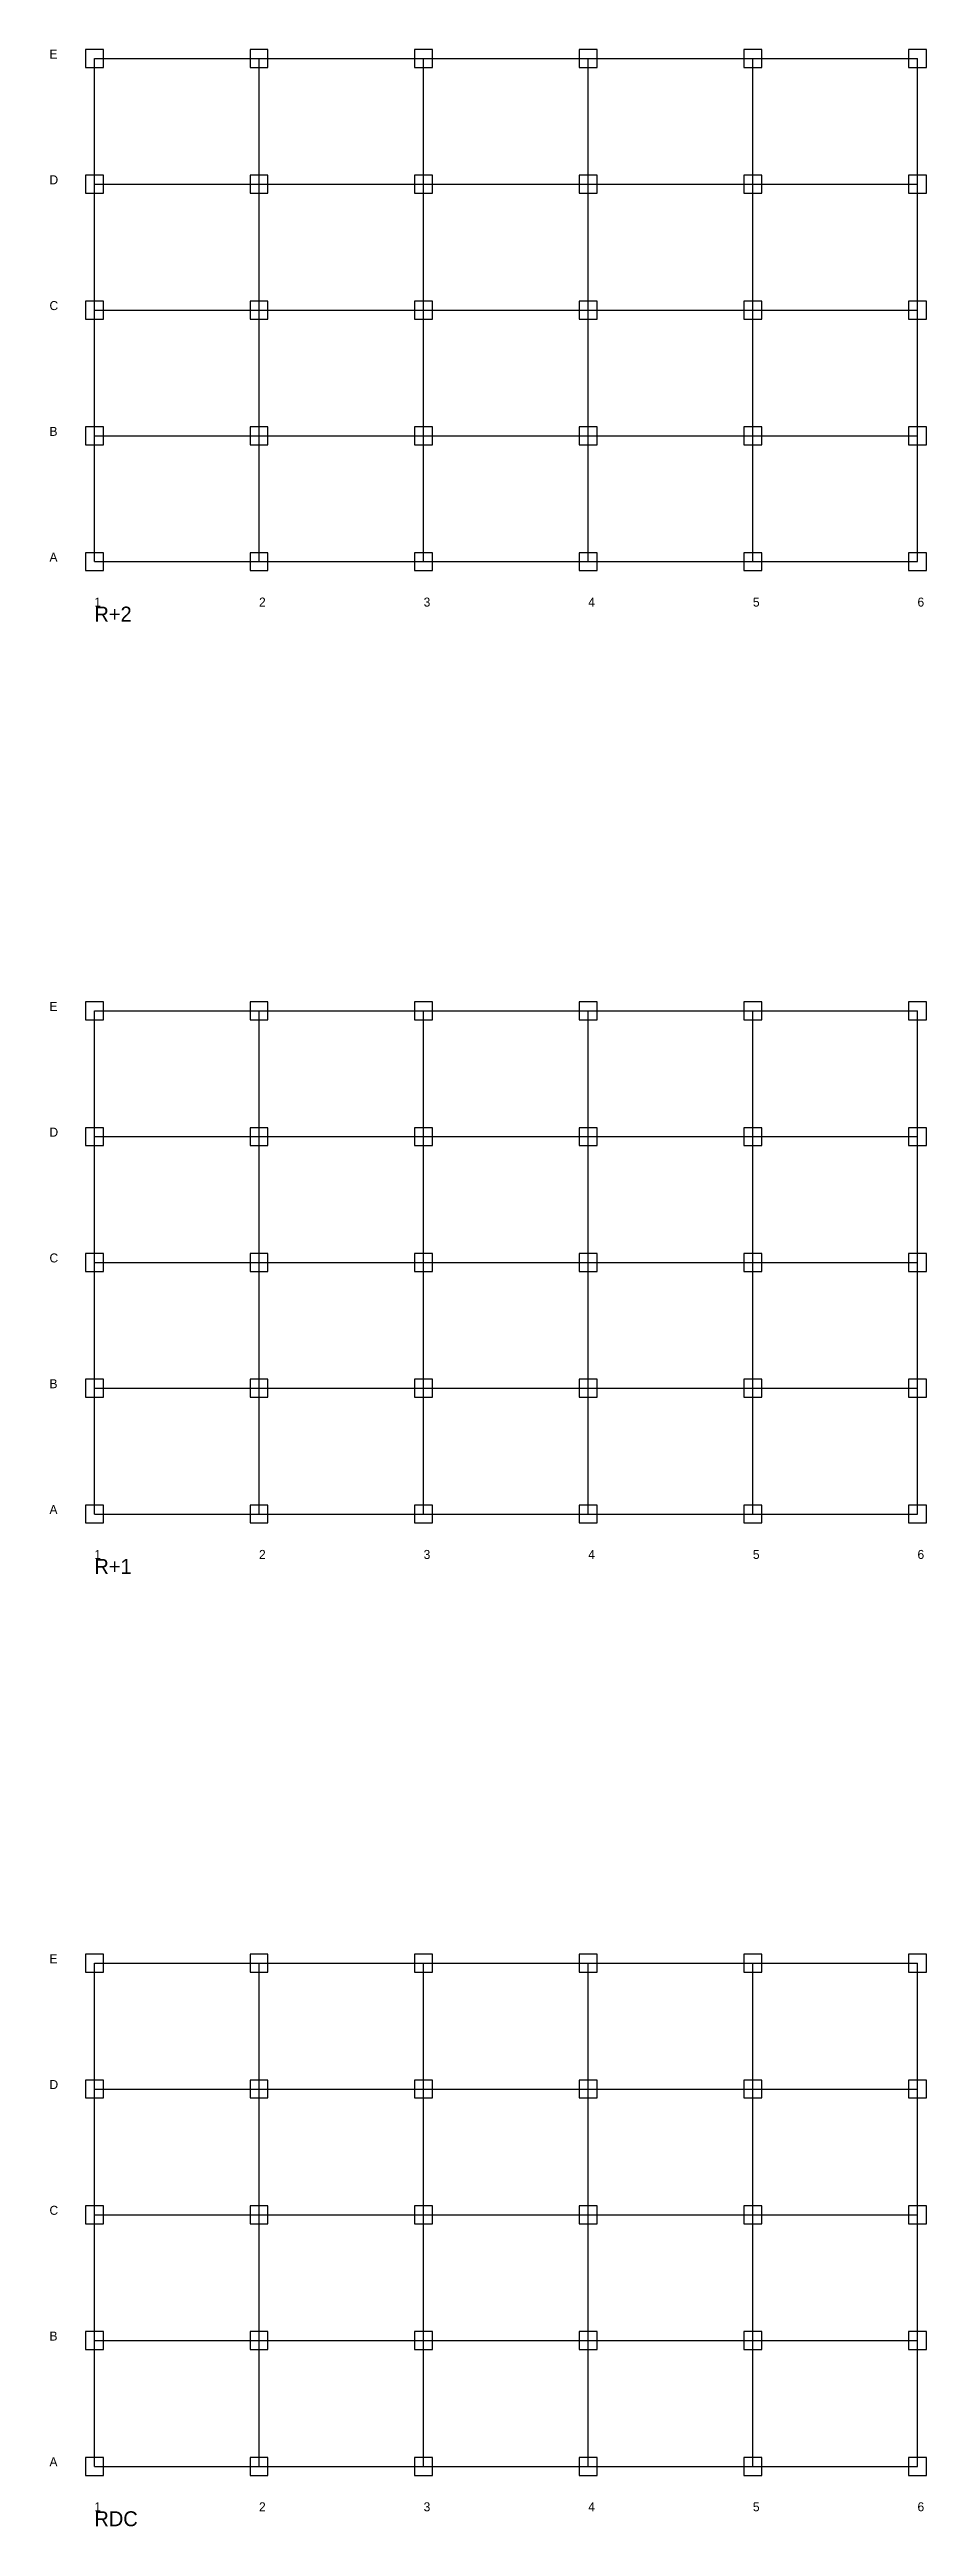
# Model space of a CAD drawing. Header units: metres. Extents: x -1499 to 27800, y -2007 to 303300.
# Drawn here: x -1499 to 27800, y -2007 to 80700 of the extents above; entities that cross this region are included whole.
import ezdxf

# ---------------------------------------------------------------- set-up
doc = ezdxf.new("R2010")
doc.units = ezdxf.units.M
for name, color, linetype in [('LEVEL_LABELS', 3, 'Continuous'), ('STR_AXES', 8, 'Continuous'), ('STR_LABELS', 2, 'Continuous'), ('STR_POTEAUX', 7, 'Continuous')]:
    doc.layers.add(name, color=color, linetype=linetype)

msp = doc.modelspace()

# ---------------------------------------------------------------- texts
at = {"layer": 'LEVEL_LABELS'}
for s, p in [('R+2', (0, 61600)), ('R+1', (0, 29800)), ('RDC', (0, -2000))]:
    msp.add_text(s, height=500, dxfattribs=at).set_placement(p)
at = {"layer": 'STR_LABELS'}
for s, p in [('E', (-1500, 80400)), ('D', (-1500, 76200)), ('C', (-1500, 72000)), ('B', (-1500, 67800)), ('A', (-1500, 63600)), ('1', (0, 62100)), ('2', (5500, 62100)), ('3', (11000, 62100)), ('4', (16500, 62100)), ('5', (22000, 62100)), ('6', (27500, 62100)), ('E', (-1500, 48600)), ('D', (-1500, 44400)), ('C', (-1500, 40200)), ('B', (-1500, 36000)), ('A', (-1500, 31800)), ('2', (5500, 30300)), ('3', (11000, 30300)), ('6', (27500, 30300)), ('1', (0, 30300)), ('4', (16500, 30300)), ('5', (22000, 30300)), ('E', (-1500, 16800)), ('D', (-1500, 12600)), ('C', (-1500, 8400)), ('B', (-1500, 4200)), ('A', (-1500, 0)), ('1', (0, -1500)), ('2', (5500, -1500)), ('3', (11000, -1500)), ('4', (16500, -1500)), ('5', (22000, -1500)), ('6', (27500, -1500))]:
    msp.add_text(s, height=300, dxfattribs=at).set_placement(p)

# ---------------------------------------------------------------- linework, layer by layer
at = {"layer": 'STR_AXES'}
for p, q in [((0, 63600), (0, 80400)), ((0, 80400), (27500, 80400)), ((5500, 63600), (5500, 80400)), ((11000, 63600), (11000, 80400)), ((16500, 63600), (16500, 80400)), ((22000, 63600), (22000, 80400)), ((27500, 63600), (27500, 80400)), ((0, 76200), (27500, 76200)), ((0, 72000), (27500, 72000)), ((0, 67800), (27500, 67800)), ((0, 63600), (27500, 63600)), ((0, 31800), (0, 48600)), ((0, 48600), (27500, 48600)), ((5500, 31800), (5500, 48600)), ((11000, 31800), (11000, 48600)), ((16500, 31800), (16500, 48600)), ((22000, 31800), (22000, 48600)), ((27500, 31800), (27500, 48600)), ((0, 44400), (27500, 44400)), ((0, 40200), (27500, 40200)), ((0, 36000), (27500, 36000)), ((0, 31800), (27500, 31800)), ((0, 0), (0, 16800)), ((0, 16800), (27500, 16800)), ((5500, 0), (5500, 16800)), ((11000, 0), (11000, 16800)), ((16500, 0), (16500, 16800)), ((22000, 0), (22000, 16800)), ((27500, 0), (27500, 16800)), ((0, 12600), (27500, 12600)), ((0, 8400), (27500, 8400)), ((0, 4200), (27500, 4200)), ((0, 0), (27500, 0))]:
    msp.add_line(p, q, dxfattribs=at)
at = {"layer": 'STR_POTEAUX'}
for points in [[(-300, 80100), (300, 80100), (300, 80700), (-300, 80700)], [(5200, 80100), (5800, 80100), (5800, 80700), (5200, 80700)], [(10700, 80100), (11300, 80100), (11300, 80700), (10700, 80700)], [(16200, 80100), (16800, 80100), (16800, 80700), (16200, 80700)], [(21700, 80100), (22300, 80100), (22300, 80700), (21700, 80700)], [(27200, 80100), (27800, 80100), (27800, 80700), (27200, 80700)], [(-300, 75900), (300, 75900), (300, 76500), (-300, 76500)], [(5200, 75900), (5800, 75900), (5800, 76500), (5200, 76500)], [(10700, 75900), (11300, 75900), (11300, 76500), (10700, 76500)], [(16200, 75900), (16800, 75900), (16800, 76500), (16200, 76500)], [(21700, 75900), (22300, 75900), (22300, 76500), (21700, 76500)], [(27200, 75900), (27800, 75900), (27800, 76500), (27200, 76500)], [(-300, 71700), (300, 71700), (300, 72300), (-300, 72300)], [(5200, 71700), (5800, 71700), (5800, 72300), (5200, 72300)], [(10700, 71700), (11300, 71700), (11300, 72300), (10700, 72300)], [(16200, 71700), (16800, 71700), (16800, 72300), (16200, 72300)], [(21700, 71700), (22300, 71700), (22300, 72300), (21700, 72300)], [(27200, 71700), (27800, 71700), (27800, 72300), (27200, 72300)], [(-300, 67500), (300, 67500), (300, 68100), (-300, 68100)], [(5200, 67500), (5800, 67500), (5800, 68100), (5200, 68100)], [(10700, 67500), (11300, 67500), (11300, 68100), (10700, 68100)], [(16200, 67500), (16800, 67500), (16800, 68100), (16200, 68100)], [(21700, 67500), (22300, 67500), (22300, 68100), (21700, 68100)], [(27200, 67500), (27800, 67500), (27800, 68100), (27200, 68100)], [(-300, 63300), (300, 63300), (300, 63900), (-300, 63900)], [(5200, 63300), (5800, 63300), (5800, 63900), (5200, 63900)], [(10700, 63300), (11300, 63300), (11300, 63900), (10700, 63900)], [(16200, 63300), (16800, 63300), (16800, 63900), (16200, 63900)], [(21700, 63300), (22300, 63300), (22300, 63900), (21700, 63900)], [(27200, 63300), (27800, 63300), (27800, 63900), (27200, 63900)], [(-300, 48300), (300, 48300), (300, 48900), (-300, 48900)], [(5200, 48300), (5800, 48300), (5800, 48900), (5200, 48900)], [(10700, 48300), (11300, 48300), (11300, 48900), (10700, 48900)], [(16200, 48300), (16800, 48300), (16800, 48900), (16200, 48900)], [(21700, 48300), (22300, 48300), (22300, 48900), (21700, 48900)], [(27200, 48300), (27800, 48300), (27800, 48900), (27200, 48900)], [(-300, 44100), (300, 44100), (300, 44700), (-300, 44700)], [(5200, 44100), (5800, 44100), (5800, 44700), (5200, 44700)], [(10700, 44100), (11300, 44100), (11300, 44700), (10700, 44700)], [(16200, 44100), (16800, 44100), (16800, 44700), (16200, 44700)], [(21700, 44100), (22300, 44100), (22300, 44700), (21700, 44700)], [(27200, 44100), (27800, 44100), (27800, 44700), (27200, 44700)], [(-300, 39900), (300, 39900), (300, 40500), (-300, 40500)], [(5200, 39900), (5800, 39900), (5800, 40500), (5200, 40500)], [(10700, 39900), (11300, 39900), (11300, 40500), (10700, 40500)], [(16200, 39900), (16800, 39900), (16800, 40500), (16200, 40500)], [(21700, 39900), (22300, 39900), (22300, 40500), (21700, 40500)], [(27200, 39900), (27800, 39900), (27800, 40500), (27200, 40500)], [(-300, 35700), (300, 35700), (300, 36300), (-300, 36300)], [(5200, 35700), (5800, 35700), (5800, 36300), (5200, 36300)], [(10700, 35700), (11300, 35700), (11300, 36300), (10700, 36300)], [(16200, 35700), (16800, 35700), (16800, 36300), (16200, 36300)], [(21700, 35700), (22300, 35700), (22300, 36300), (21700, 36300)], [(27200, 35700), (27800, 35700), (27800, 36300), (27200, 36300)], [(-300, 31500), (300, 31500), (300, 32100), (-300, 32100)], [(5200, 31500), (5800, 31500), (5800, 32100), (5200, 32100)], [(10700, 31500), (11300, 31500), (11300, 32100), (10700, 32100)], [(16200, 31500), (16800, 31500), (16800, 32100), (16200, 32100)], [(21700, 31500), (22300, 31500), (22300, 32100), (21700, 32100)], [(27200, 31500), (27800, 31500), (27800, 32100), (27200, 32100)], [(-300, 16500), (300, 16500), (300, 17100), (-300, 17100)], [(5200, 16500), (5800, 16500), (5800, 17100), (5200, 17100)], [(10700, 16500), (11300, 16500), (11300, 17100), (10700, 17100)], [(16200, 16500), (16800, 16500), (16800, 17100), (16200, 17100)], [(21700, 16500), (22300, 16500), (22300, 17100), (21700, 17100)], [(27200, 16500), (27800, 16500), (27800, 17100), (27200, 17100)], [(-300, 12300), (300, 12300), (300, 12900), (-300, 12900)], [(5200, 12300), (5800, 12300), (5800, 12900), (5200, 12900)], [(10700, 12300), (11300, 12300), (11300, 12900), (10700, 12900)], [(16200, 12300), (16800, 12300), (16800, 12900), (16200, 12900)], [(21700, 12300), (22300, 12300), (22300, 12900), (21700, 12900)], [(27200, 12300), (27800, 12300), (27800, 12900), (27200, 12900)], [(-300, 8100), (300, 8100), (300, 8700), (-300, 8700)], [(5200, 8100), (5800, 8100), (5800, 8700), (5200, 8700)], [(10700, 8100), (11300, 8100), (11300, 8700), (10700, 8700)], [(16200, 8100), (16800, 8100), (16800, 8700), (16200, 8700)], [(21700, 8100), (22300, 8100), (22300, 8700), (21700, 8700)], [(27200, 8100), (27800, 8100), (27800, 8700), (27200, 8700)], [(-300, 3900), (300, 3900), (300, 4500), (-300, 4500)], [(5200, 3900), (5800, 3900), (5800, 4500), (5200, 4500)], [(10700, 3900), (11300, 3900), (11300, 4500), (10700, 4500)], [(16200, 3900), (16800, 3900), (16800, 4500), (16200, 4500)], [(21700, 3900), (22300, 3900), (22300, 4500), (21700, 4500)], [(27200, 3900), (27800, 3900), (27800, 4500), (27200, 4500)], [(-300, -300), (300, -300), (300, 300), (-300, 300)], [(5200, -300), (5800, -300), (5800, 300), (5200, 300)], [(10700, -300), (11300, -300), (11300, 300), (10700, 300)], [(16200, -300), (16800, -300), (16800, 300), (16200, 300)], [(21700, -300), (22300, -300), (22300, 300), (21700, 300)], [(27200, -300), (27800, -300), (27800, 300), (27200, 300)]]:
    msp.add_lwpolyline(points, close=True, dxfattribs=at)

msp.set_redraw_order([(e.dxf.handle, doc.entitydb.next_handle()) for e in msp.query("TEXT MTEXT ATTDEF DIMENSION ARC_DIMENSION")])  # texts and dimensions are drawn at this point

doc.saveas('drawing.dxf')
